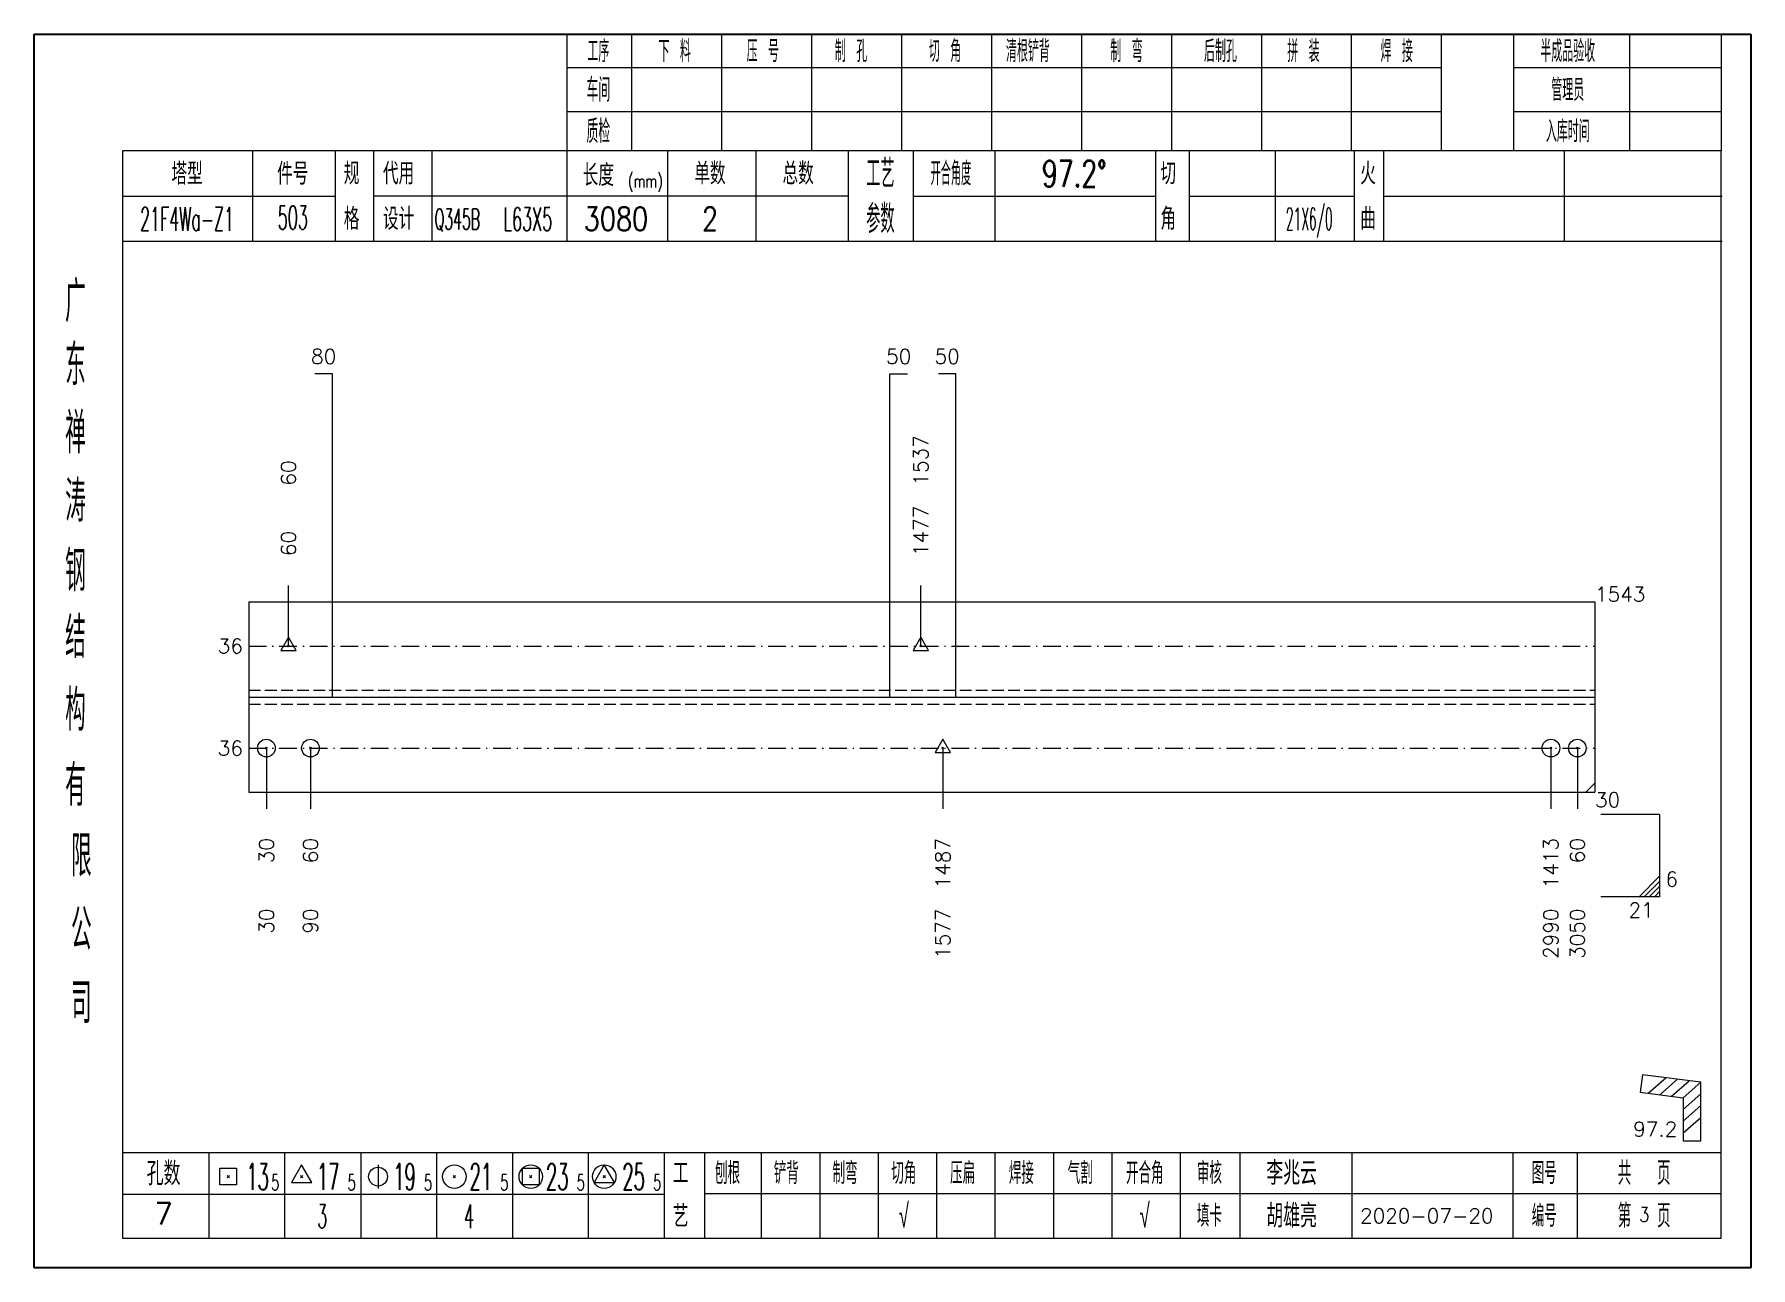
# Model space of a CAD drawing. Extents: x 1310 to 15542, y -76 to 8381.
# Drawn here: x 2140.7 to 2432.8, y 2953.8 to 3163.8 of the extents above; entities that cross this region are included whole.
import ezdxf
from ezdxf.enums import TextEntityAlignment as Align

# ---------------------------------------------------------------- set-up
doc = ezdxf.new("R2010")
doc.units = 0
doc.header["$MEASUREMENT"] = 0
doc.linetypes.add('一点画线', pattern=[5.2, 3, -1, 0.2, -1])
doc.linetypes.add('虚线', pattern=[2.75, 2, -0.75])
doc.layers.get('0').update_dxf_attribs({"linetype": 'CONTINUOUS', "lineweight": 25})
for name, color, linetype, lineweight in [('1', 7, 'CONTINUOUS', 25), ('2', 7, 'CONTINUOUS', 25), ('4', 7, 'CONTINUOUS', 25), ('5', 7, 'CONTINUOUS', 25)]:
    doc.layers.add(name, color=color, linetype=linetype, lineweight=lineweight)
doc.styles.get("Standard").update_dxf_attribs({"font": 'simplex.shx', "width": 0.7, "height": 3, "bigfont": 'gbhzfs.shx'})

msp = doc.modelspace()

# ---------------------------------------------------------------- texts
at = {"color": 7, "linetype": 'Continuous', "lineweight": 13}
for s, p in [('1537', (2291.554, 3086.944)), ('60', (2183.932, 3086.944))]:
    msp.add_text(s, height=2.5, rotation=90, dxfattribs=at).set_placement(p, align=Align.MIDDLE_LEFT)
at = {"color": 8, "linetype": 'Continuous', "lineweight": 9}
for s, p in [('1477', (2291.554, 3074.944)), ('60', (2183.932, 3074.944))]:
    msp.add_text(s, height=2.5, rotation=90, dxfattribs=at).set_placement(p, align=Align.MIDDLE_LEFT)
at = {"color": 7, "linetype": 'Continuous', "lineweight": 13}
msp.add_text('1543', height=2.5, dxfattribs=at).set_placement((2406.312, 3068.444), align=Align.MIDDLE_LEFT)
for p in [(2176.182, 3059.635), (2176.182, 3042.254)]:
    msp.add_text('36', height=2.5, dxfattribs=at).set_placement(p, align=Align.MIDDLE_RIGHT)
msp.add_text('6', height=2.5, dxfattribs=at).set_placement((2418.312, 3017.944), align=Align.BOTTOM_LEFT)
msp.add_text('21', height=2.5, dxfattribs=at).set_placement((2416.312, 3015.944), align=Align.TOP_RIGHT)
at = {"layer": '1', "color": 7, "linetype": 'Continuous', "lineweight": 13}
msp.add_text('30', height=2.5, dxfattribs=at).set_placement((2406.312, 3033.444), align=Align.MIDDLE_LEFT)
at = {"layer": '1', "color": 8, "linetype": 'Continuous', "lineweight": 9}
for s, p in [('30', (2180.182, 3026.944)), ('60', (2187.682, 3026.944)), ('1487', (2295.304, 3026.944)), ('1413', (2398.812, 3026.944)), ('60', (2403.312, 3026.944))]:
    msp.add_text(s, height=2.5, rotation=90, dxfattribs=at).set_placement(p, align=Align.MIDDLE_RIGHT)
at = {"layer": '1', "color": 7, "linetype": 'Continuous', "lineweight": 13}
for s, p in [('30', (2180.182, 3014.944)), ('90', (2187.682, 3014.944)), ('1577', (2295.304, 3014.944)), ('2990', (2398.812, 3014.944)), ('3050', (2403.312, 3014.944))]:
    msp.add_text(s, height=2.5, rotation=90, dxfattribs=at).set_placement(p, align=Align.MIDDLE_RIGHT)
at = {"layer": '2', "color": 7, "linetype": 'Continuous', "lineweight": 13}
for s, p in [('80', (2189.932, 3106.944)), ('50', (2287.804, 3106.944)), ('50', (2296.054, 3106.944))]:
    msp.add_text(s, height=2.5, dxfattribs=at).set_placement(p, align=Align.BOTTOM_CENTER)
msp.add_text('97.2', height=2.5, dxfattribs=at).set_placement((2420.312, 2975.385), align=Align.BOTTOM_RIGHT)
at = {"layer": '4', "color": 1, "linetype": 'Continuous', "lineweight": 25}
for s, height, width, p in [('工序', 3.7, 0.7, (2236.682, 3160.901)), ('下 料', 3.7, 0.7, (2249.682, 3160.901)), ('压 号', 3.7, 0.7, (2264.682, 3160.901)), ('制 孔', 3.7, 0.7, (2279.682, 3160.901)), ('切 角', 3.7, 0.7, (2295.682, 3160.901)), ('清根铲背 ', 3.7, 0.7, (2310.682, 3160.901)), (' 制 弯', 3.7, 0.7, (2325.682, 3160.901)), (' 后制孔', 3.7, 0.7, (2341.682, 3160.901)), ('拼 装', 3.7, 0.7, (2356.682, 3160.901)), (' 焊 接', 3.7, 0.7, (2371.682, 3160.901)), ('半成品验收', 3.7, 0.7, (2401.682, 3160.901)), ('车间', 4, 0.7, (2236.682, 3154.301)), ('管理员', 3.7, 0.7, (2401.682, 3154.301)), ('质检', 4, 0.7, (2236.682, 3147.241)), ('入库时间', 3.7, 0.7, (2401.682, 3147.241)), ('工艺', 4.8, 0.7, (2284.682, 3140.061)), ('开合角度', 4, 0.6, (2296.682, 3140.061)), ('97.2%%d', 4.47, 0.7, (2317.682, 3140.061)), ('(mm)', 2.24, 0.7, (2244.682, 3138.801)), ('503', 4, 0.5, (2184.682, 3132.571)), ('参数', 4.8, 0.7, (2284.682, 3132.351)), ('21X6/0', 3.8, 0.4, (2357.682, 3132.351)), ('21F4Wa-Z1', 4, 0.5, (2166.682, 3132.321)), ('Q345B', 3.5, 0.5, (2212.682, 3132.301)), ('L63X5', 4, 0.5, (2224.682, 3132.301)), ('3080', 4, 0.8, (2239.682, 3132.351)), ('2', 4, 0.8, (2255.682, 3132.351)), ('广', 6.96, 0.7, (2147.682, 3118.271)), ('东', 6.96, 0.7, (2147.682, 3107.481)), ('禅', 6.96, 0.7, (2147.682, 3095.891)), ('涛', 6.96, 0.7, (2147.682, 3084.291)), ('钢', 6.96, 0.7, (2147.682, 3072.401)), ('结', 6.96, 0.7, (2147.682, 3061.091)), ('构', 6.96, 0.7, (2147.682, 3048.711)), ('有', 6.96, 0.7, (2147.682, 3035.901)), ('限', 6.96, 0.7, (2148.682, 3023.901)), ('公', 6.96, 0.7, (2148.682, 3011.361)), ('司', 6.96, 0.7, (2148.682, 2998.881)), ('13', 4.47, 0.5, (2178.682, 2969.301)), ('17', 4.47, 0.5, (2190.682, 2969.301)), ('19', 4.47, 0.5, (2203.682, 2969.301)), ('21', 4.47, 0.5, (2216.682, 2969.301)), ('23', 4.47, 0.5, (2229.682, 2969.301)), ('25', 4.47, 0.5, (2242.682, 2969.301)), ('刨根', 3.7, 0.8, (2258.682, 2969.901)), ('铲背', 3.7, 0.8, (2268.682, 2969.901)), ('制弯', 3.7, 0.8, (2278.682, 2969.901)), ('切角', 3.7, 0.8, (2288.682, 2969.901)), ('压扁', 3.7, 0.8, (2298.682, 2969.901)), ('焊接', 3.7, 0.8, (2308.682, 2969.901)), ('气割', 3.7, 0.8, (2318.682, 2969.901)), ('开合角', 3.7, 0.8, (2329.682, 2969.901)), ('审核', 3.7, 0.8, (2340.682, 2969.901)), ('图号', 3.7, 0.8, (2397.682, 2969.901)), ('共  页', 4, 0.8, (2414.682, 2969.901)), ('5', 2.68, 0.6, (2181.682, 2968.301)), ('5', 2.68, 0.6, (2194.682, 2968.301)), ('5', 2.68, 0.6, (2207.682, 2968.301)), ('5', 2.68, 0.6, (2220.682, 2968.301)), ('5', 2.68, 0.6, (2233.682, 2968.301)), ('5', 2.68, 0.6, (2246.682, 2968.301)), ('√', 4, 0.6, (2288.682, 2962.631)), ('√', 4, 0.6, (2329.682, 2962.631)), ('3', 4, 0.5, (2189.682, 2962.551)), ('4', 4, 0.5, (2214.682, 2962.551)), ('填卡', 3.7, 0.8, (2340.682, 2962.631)), ('编号', 3.7, 0.8, (2397.682, 2962.631)), ('第  页', 4, 0.8, (2414.682, 2962.631))]:
    msp.add_text(s, height=height, dxfattribs=dict(at, width=width)).set_placement(p, align=Align.MIDDLE_CENTER)
for s, height, p in [('塔型', 3.7, (2166.682, 3140.031)), ('件号', 3.7, (2184.682, 3140.031)), ('规', 3.7, (2194.682, 3140.061)), ('代用', 3.7, (2202.682, 3140.061)), ('长度', 3.7, (2236.682, 3139.801)), ('单数', 3.7, (2255.682, 3140.061)), ('总数', 3.7, (2270.682, 3140.061)), ('切', 3.7, (2333.682, 3140.061)), ('火', 3.7, (2367.682, 3140.061)), ('格', 3.7, (2194.682, 3132.351)), ('设计', 3.7, (2202.682, 3132.351)), ('角', 3.7, (2333.682, 3132.351)), ('曲', 3.7, (2367.682, 3132.351)), ('孔数', 4, (2162.682, 2969.821)), ('工', 3.7, (2250.682, 2969.901)), ('李兆云', 4, (2354.682, 2969.901)), ('7', 3.7, (2162.682, 2962.991)), ('艺', 3.7, (2250.682, 2962.551)), ('胡雄亮', 4, (2354.682, 2962.631)), ('2020-07-20', 2.5, (2377.682, 2962.631))]:
    msp.add_text(s, height=height, dxfattribs=at).set_placement(p, align=Align.MIDDLE_CENTER)
at = {"layer": '4', "color": 6, "linetype": 'Continuous', "lineweight": 25, "width": 0.8}
msp.add_text('3', height=2.5, dxfattribs=at).set_placement((2414.707, 2962.859), align=Align.MIDDLE_CENTER)

# ---------------------------------------------------------------- blocks, each defined once
blk = doc.blocks.new('孔17.5')
at = {"layer": '5', "color": 7, "linetype": 'Continuous', "lineweight": 13}
for p, q in [((0, 1), (-0.866, -0.5)), ((-0.1, -0.1), (0.1, 0.1)), ((0.1, -0.1), (-0.1, 0.1)), ((0.866, -0.5), (0, 1)), ((-0.866, -0.5), (0.866, -0.5))]:
    blk.add_line(p, q, dxfattribs=at)
blk = doc.blocks.new('孔21.5')
at = {"layer": '5', "color": 7, "linetype": 'Continuous', "lineweight": 13}
for p, q in [((-0.1, -0.1), (0.1, 0.1)), ((0.1, -0.1), (-0.1, 0.1))]:
    blk.add_line(p, q, dxfattribs=at)
blk.add_circle((0, 0), 1, dxfattribs=at)
blk = doc.blocks.new('CTJGK')
at = {"color": 6, "linetype": 'Continuous'}
for p, q in [((0, 209.97), (292.13, 209.97)), ((0, 0), (0, 209.97)), ((292.13, 209.97), (292.13, 0)), ((292.13, 0), (0, 0))]:
    blk.add_line(p, q, dxfattribs=at)

# ---------------------------------------------------------------- linework, layer by layer
at = {"color": 7, "linetype": 'Continuous', "lineweight": 13}
for p, q in [((2183.932, 3059.635), (2183.932, 3069.944)), ((2291.554, 3059.635), (2291.554, 3069.944)), ((2180.182, 3042.254), (2180.182, 3031.944)), ((2187.682, 3042.254), (2187.682, 3031.944)), ((2295.304, 3042.254), (2295.304, 3031.944)), ((2398.812, 3042.254), (2398.812, 3031.944)), ((2403.312, 3042.254), (2403.312, 3031.944)), ((2406.312, 3036.296), (2404.749, 3034.754)), ((2417.312, 3030.944), (2407.312, 3030.944)), ((2417.312, 3030.944), (2417.312, 3016.944)), ((2413.812, 3016.944), (2417.312, 3020.444)), ((2414.687, 3016.944), (2417.312, 3019.569)), ((2415.562, 3016.944), (2417.312, 3018.694)), ((2416.437, 3016.944), (2417.312, 3017.819)), ((2417.312, 3016.944), (2407.312, 3016.944))]:
    msp.add_line(p, q, dxfattribs=at)
at = {"color": 7, "linetype": 'Continuous', "lineweight": 18}
for p, q in [((2177.182, 3067.135), (2177.182, 3034.754)), ((2177.182, 3067.135), (2406.312, 3067.135)), ((2406.312, 3067.135), (2406.312, 3034.754)), ((2177.182, 3050.944), (2406.312, 3050.944))]:
    msp.add_line(p, q, dxfattribs=at)
at = {"color": 3, "linetype": '一点画线', "lineweight": 13}
for p, q in [((2177.182, 3059.635), (2406.312, 3059.635)), ((2177.182, 3042.254), (2406.312, 3042.254))]:
    msp.add_line(p, q, dxfattribs=at)
at = {"color": 1, "linetype": '虚线', "lineweight": 18}
for p, q in [((2177.182, 3052.135), (2406.312, 3052.135)), ((2177.182, 3049.754), (2406.312, 3049.754))]:
    msp.add_line(p, q, dxfattribs=at)
at = {"layer": '1', "color": 7, "linetype": 'Continuous', "lineweight": 18}
msp.add_line((2177.182, 3034.754), (2406.312, 3034.754), dxfattribs=at)
at = {"layer": '2', "color": 7, "linetype": 'Continuous', "lineweight": 13}
for p, q in [((2191.432, 3105.944), (2188.432, 3105.944)), ((2191.432, 3050.944), (2191.432, 3105.944)), ((2286.304, 3050.944), (2286.304, 3105.944)), ((2286.304, 3105.944), (2289.304, 3105.944)), ((2297.554, 3105.944), (2294.554, 3105.944)), ((2297.554, 3050.944), (2297.554, 3105.944)), ((2414.391, 2986.638), (2414.015, 2983.662)), ((2424.312, 2985.385), (2414.391, 2986.638)), ((2415.359, 2983.492), (2418.359, 2986.137)), ((2417.343, 2983.242), (2420.343, 2985.886)), ((2419.327, 2982.991), (2422.327, 2985.636)), ((2414.015, 2983.662), (2421.312, 2982.74)), ((2421.312, 2982.74), (2424.312, 2985.385)), ((2421.312, 2980.74), (2424.312, 2983.385)), ((2421.312, 2982.74), (2421.312, 2975.385)), ((2424.312, 2975.385), (2424.312, 2985.385)), ((2421.312, 2978.74), (2424.312, 2981.385)), ((2421.312, 2976.74), (2424.312, 2979.385)), ((2421.312, 2975.385), (2424.312, 2975.385))]:
    msp.add_line(p, q, dxfattribs=at)
at = {"layer": '4', "color": 1, "linetype": 'Continuous', "lineweight": 18}
for p, q in [((2140.682, 3163.771), (2140.682, 2953.801)), ((2432.812, 3163.771), (2140.682, 3163.771)), ((2231.312, 3163.771), (2231.312, 3143.931)), ((2242.342, 3163.771), (2242.342, 3143.911)), ((2257.652, 3163.771), (2257.652, 3143.911)), ((2272.972, 3163.771), (2272.972, 3143.911)), ((2288.282, 3163.771), (2288.282, 3143.911)), ((2303.592, 3163.771), (2303.592, 3143.911)), ((2318.902, 3163.771), (2318.902, 3143.911)), ((2334.222, 3163.771), (2334.222, 3143.911)), ((2349.532, 3163.771), (2349.532, 3143.911)), ((2364.842, 3163.771), (2364.842, 3143.911)), ((2380.152, 3163.771), (2380.152, 3143.931)), ((2380.152, 3163.771), (2380.152, 3143.911)), ((2392.432, 3163.771), (2392.432, 3143.911)), ((2412.182, 3163.771), (2412.182, 3143.911)), ((2427.762, 3163.771), (2427.762, 3143.911)), ((2432.812, 3133.971), (2432.812, 3163.771)), ((2380.152, 3158.041), (2231.312, 3158.041)), ((2427.762, 3158.041), (2392.432, 3158.041)), ((2380.152, 3150.561), (2231.312, 3150.561)), ((2427.762, 3150.561), (2392.432, 3150.561)), ((2155.692, 3143.911), (2155.692, 2958.851)), ((2427.762, 3143.911), (2155.692, 3143.911)), ((2177.812, 3143.921), (2177.812, 3128.501)), ((2191.962, 3128.501), (2191.962, 3143.911)), ((2198.462, 3128.501), (2198.462, 3143.911)), ((2208.332, 3143.911), (2208.332, 3128.501)), ((2231.312, 3143.931), (2231.312, 3128.501)), ((2248.432, 3143.911), (2248.432, 3128.501)), ((2263.482, 3143.911), (2263.482, 3128.501)), ((2279.182, 3143.911), (2279.182, 3128.501)), ((2290.242, 3143.911), (2290.242, 3128.501)), ((2304.192, 3143.911), (2304.192, 3128.501)), ((2331.492, 3143.911), (2331.492, 3128.501)), ((2337.252, 3143.911), (2337.252, 3128.501)), ((2351.872, 3143.911), (2351.872, 3128.501)), ((2365.332, 3143.911), (2365.332, 3128.501)), ((2370.322, 3143.911), (2370.322, 3128.501)), ((2401.062, 3143.911), (2401.062, 3128.501)), ((2427.762, 2958.851), (2427.762, 3143.911)), ((2191.962, 3136.151), (2155.692, 3136.151)), ((2279.182, 3136.201), (2198.462, 3136.201)), ((2290.242, 3136.201), (2331.492, 3136.201)), ((2337.252, 3136.201), (2365.332, 3136.201)), ((2370.322, 3136.201), (2427.942, 3136.201)), ((2432.812, 2953.801), (2432.812, 3133.971)), ((2427.942, 3128.501), (2155.692, 3128.501)), ((2155.692, 2973.381), (2427.762, 2973.381)), ((2170.382, 2973.381), (2170.382, 2958.851)), ((2183.312, 2958.851), (2183.312, 2973.381)), ((2196.242, 2973.381), (2196.242, 2958.851)), ((2209.162, 2958.851), (2209.162, 2973.381)), ((2222.092, 2973.381), (2222.092, 2958.851)), ((2235.022, 2958.851), (2235.022, 2973.381)), ((2247.942, 2958.851), (2247.942, 2973.381)), ((2254.812, 2958.851), (2254.812, 2973.381)), ((2264.472, 2958.851), (2264.472, 2973.381)), ((2274.412, 2958.851), (2274.412, 2973.381)), ((2284.352, 2958.851), (2284.352, 2973.381)), ((2294.302, 2958.851), (2294.302, 2973.381)), ((2304.242, 2958.851), (2304.242, 2973.381)), ((2314.182, 2958.851), (2314.182, 2973.381)), ((2324.132, 2958.851), (2324.132, 2973.381)), ((2335.772, 2958.851), (2335.772, 2973.381)), ((2345.922, 2958.851), (2345.922, 2973.381)), ((2364.982, 2958.851), (2364.982, 2973.381)), ((2392.362, 2958.851), (2392.362, 2973.381)), ((2403.322, 2958.851), (2403.322, 2973.381)), ((2247.942, 2966.251), (2155.692, 2966.251)), ((2254.772, 2966.411), (2427.762, 2966.411)), ((2155.692, 2958.851), (2427.762, 2958.851)), ((2140.682, 2953.801), (2432.812, 2953.801))]:
    msp.add_line(p, q, dxfattribs=at)
at = {"layer": '4', "color": 7, "linetype": 'Continuous', "lineweight": 13}
for p, q in [((2186.182, 2971.301), (2184.45, 2968.301)), ((2187.914, 2968.301), (2186.182, 2971.301)), ((2199.182, 2971.301), (2199.182, 2967.301)), ((2237.682, 2971.301), (2235.95, 2968.301)), ((2239.414, 2968.301), (2237.682, 2971.301)), ((2172.268, 2967.887), (2172.268, 2970.715)), ((2172.268, 2970.715), (2175.096, 2970.715)), ((2173.482, 2969.101), (2173.882, 2969.501)), ((2173.882, 2969.101), (2173.482, 2969.501)), ((2175.096, 2970.715), (2175.096, 2967.887)), ((2184.45, 2968.301), (2187.914, 2968.301)), ((2185.982, 2969.101), (2186.382, 2969.501)), ((2186.382, 2969.101), (2185.982, 2969.501)), ((2211.982, 2969.101), (2212.382, 2969.501)), ((2212.382, 2969.101), (2211.982, 2969.501)), ((2223.768, 2967.887), (2223.768, 2970.715)), ((2223.768, 2970.715), (2226.596, 2970.715)), ((2224.982, 2969.101), (2225.382, 2969.501)), ((2225.382, 2969.101), (2224.982, 2969.501)), ((2226.596, 2970.715), (2226.596, 2967.887)), ((2235.95, 2968.301), (2239.414, 2968.301)), ((2237.482, 2969.101), (2237.882, 2969.501)), ((2237.882, 2969.101), (2237.482, 2969.501)), ((2175.096, 2967.887), (2172.268, 2967.887)), ((2226.596, 2967.887), (2223.768, 2967.887))]:
    msp.add_line(p, q, dxfattribs=at)
for centre, radius in [((2212.182, 2969.301), 2), ((2225.182, 2969.301), 2), ((2237.682, 2969.301), 2), ((2199.182, 2969.301), 1.6)]:
    msp.add_circle(centre, radius, dxfattribs=at)

# ---------------------------------------------------------------- block references
at = {"color": 0, "linetype": 'Continuous'}
msp.add_blockref('CTJGK', (2140.682, 2953.801), dxfattribs=at)
at = {"color": 8, "linetype": 'Continuous', "lineweight": 9, "xscale": 1.5, "yscale": 1.5, "zscale": 1.5}
for p in [(2183.932, 3059.635), (2291.554, 3059.635)]:
    msp.add_blockref('孔17.5', p, dxfattribs=at)
at = {"layer": '1', "color": 8, "linetype": 'Continuous', "lineweight": 9, "xscale": 1.5, "yscale": 1.5, "zscale": 1.5}
for name, p in [('孔21.5', (2180.182, 3042.254)), ('孔21.5', (2187.682, 3042.254)), ('孔17.5', (2295.304, 3042.254)), ('孔21.5', (2398.812, 3042.254)), ('孔21.5', (2403.312, 3042.254))]:
    msp.add_blockref(name, p, dxfattribs=at)

msp.set_redraw_order([(e.dxf.handle, doc.entitydb.next_handle()) for e in msp.query("TEXT MTEXT ATTDEF DIMENSION ARC_DIMENSION")])  # texts and dimensions are drawn at this point

doc.saveas('drawing.dxf')
